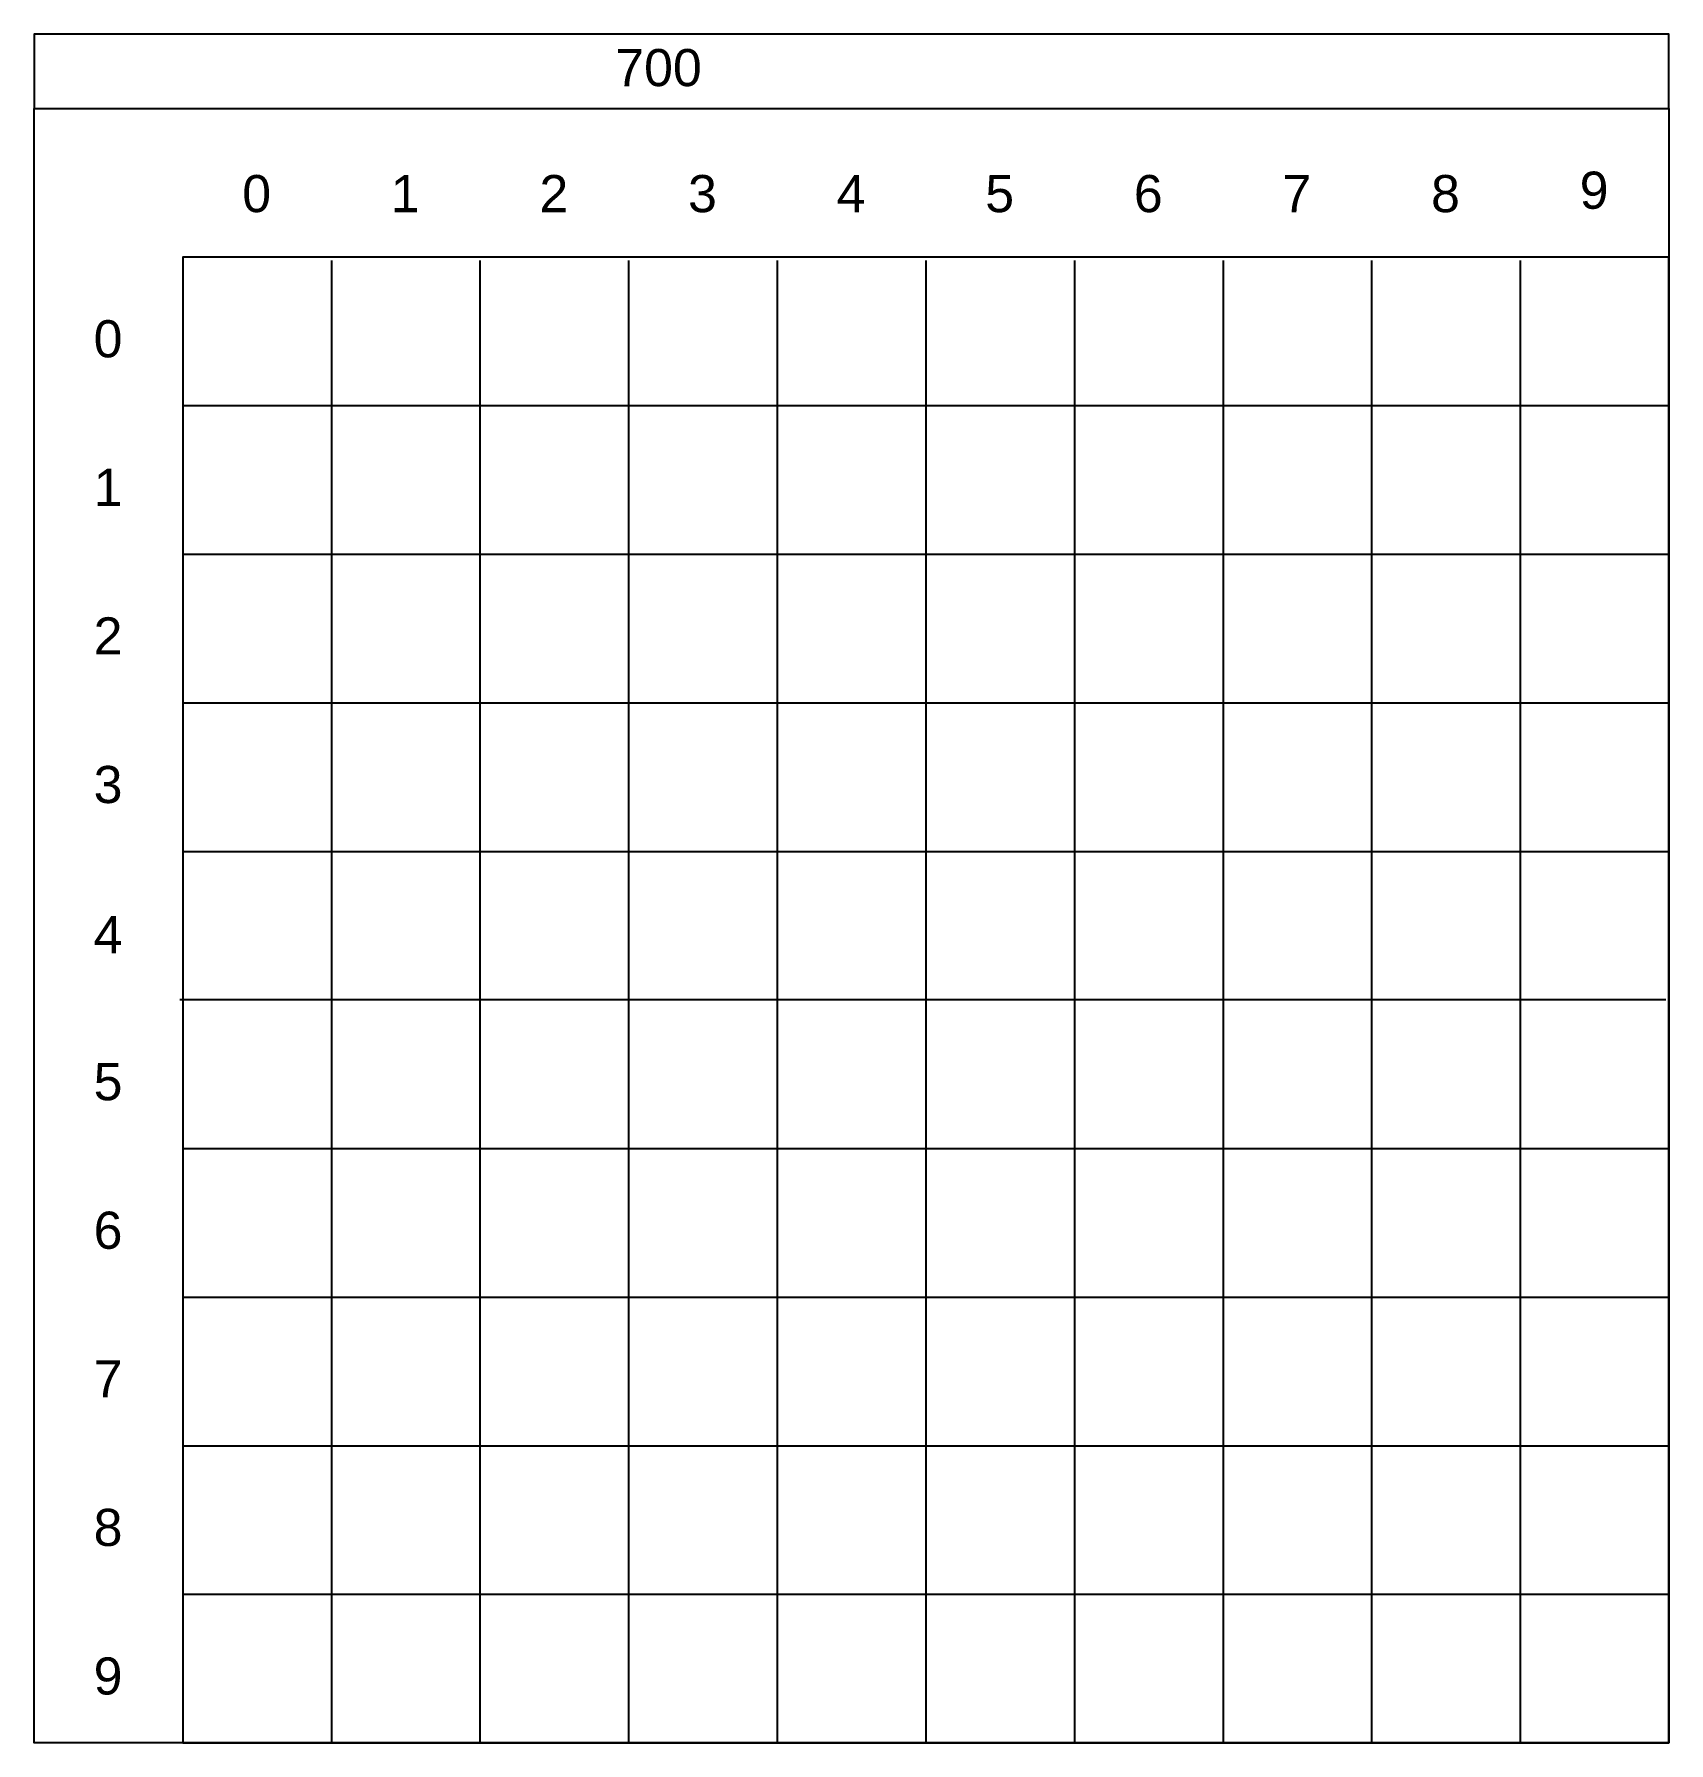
# Model space of a CAD drawing. Header units: millimetres. Extents: x 18058 to 21085, y 38505 to 40700.
# Drawn here: x 18833 to 18943, y 39258 to 39373 of the extents above; entities that cross this region are included whole.
import ezdxf

# ---------------------------------------------------------------- set-up
doc = ezdxf.new("R2010")
doc.units = ezdxf.units.MM
doc.layers.add('Маркировка', color=7, linetype='Continuous', lineweight=25)
doc.layers.add('Элементы', color=7, linetype='Continuous', lineweight=25)
doc.styles.get("Standard").update_dxf_attribs({"font": 'arial.ttf'})

msp = doc.modelspace()

# ---------------------------------------------------------------- texts
at = {"layer": 'Маркировка'}
for s, p in [('700', (18872.1, 39369.5)), ('0', (18847, 39361.02)), ('1', (18857, 39361.02)), ('2', (18867, 39361.02)), ('3', (18877, 39361.02)), ('4', (18887, 39361.02)), ('5', (18897, 39361.02)), ('6', (18907, 39361.02)), ('7', (18917, 39361.02)), ('8', (18927, 39361.02)), ('9', (18937, 39361.25)), ('0', (18837, 39351.25)), ('1', (18837, 39341.25)), ('2', (18837, 39331.25)), ('3', (18837, 39321.25)), ('4', (18837, 39311.14)), ('5', (18837, 39301.25)), ('6', (18837, 39291.25)), ('7', (18837, 39281.25)), ('8', (18837, 39271.25)), ('9', (18837, 39261.25))]:
    msp.add_text(s, height=2.5, dxfattribs=at).set_placement(p)

# ---------------------------------------------------------------- linework, layer by layer
at = {"layer": 'Элементы'}
for p, q in [((18853, 39357.77), (18853, 39258)), ((18863, 39357.77), (18863, 39258)), ((18873, 39357.77), (18873, 39258)), ((18883, 39357.77), (18883, 39258)), ((18893, 39357.77), (18893, 39258)), ((18903, 39357.77), (18903, 39258)), ((18913, 39357.77), (18913, 39258)), ((18923, 39357.77), (18923, 39258)), ((18933, 39357.77), (18933, 39258)), ((18843, 39348), (18943, 39348)), ((18843, 39338), (18943, 39338)), ((18843, 39328), (18943, 39328)), ((18843, 39318), (18943, 39318)), ((18842.8, 39308.02), (18942.8, 39308.02)), ((18843, 39298), (18943, 39298)), ((18843, 39288), (18943, 39288)), ((18843, 39278), (18943, 39278)), ((18843, 39268), (18943, 39268))]:
    msp.add_line(p, q, dxfattribs=at)
for points in [[(18833, 39368), (18943, 39368), (18943, 39373), (18833, 39373)], [(18833, 39368), (18943, 39368), (18943, 39258), (18833, 39258)], [(18943, 39358), (18843, 39358), (18843, 39258), (18943, 39258)]]:
    msp.add_lwpolyline(points, close=True, dxfattribs=at)

msp.set_redraw_order([(e.dxf.handle, doc.entitydb.next_handle()) for e in msp.query("TEXT MTEXT ATTDEF DIMENSION ARC_DIMENSION")])  # texts and dimensions are drawn at this point

doc.saveas('drawing.dxf')
